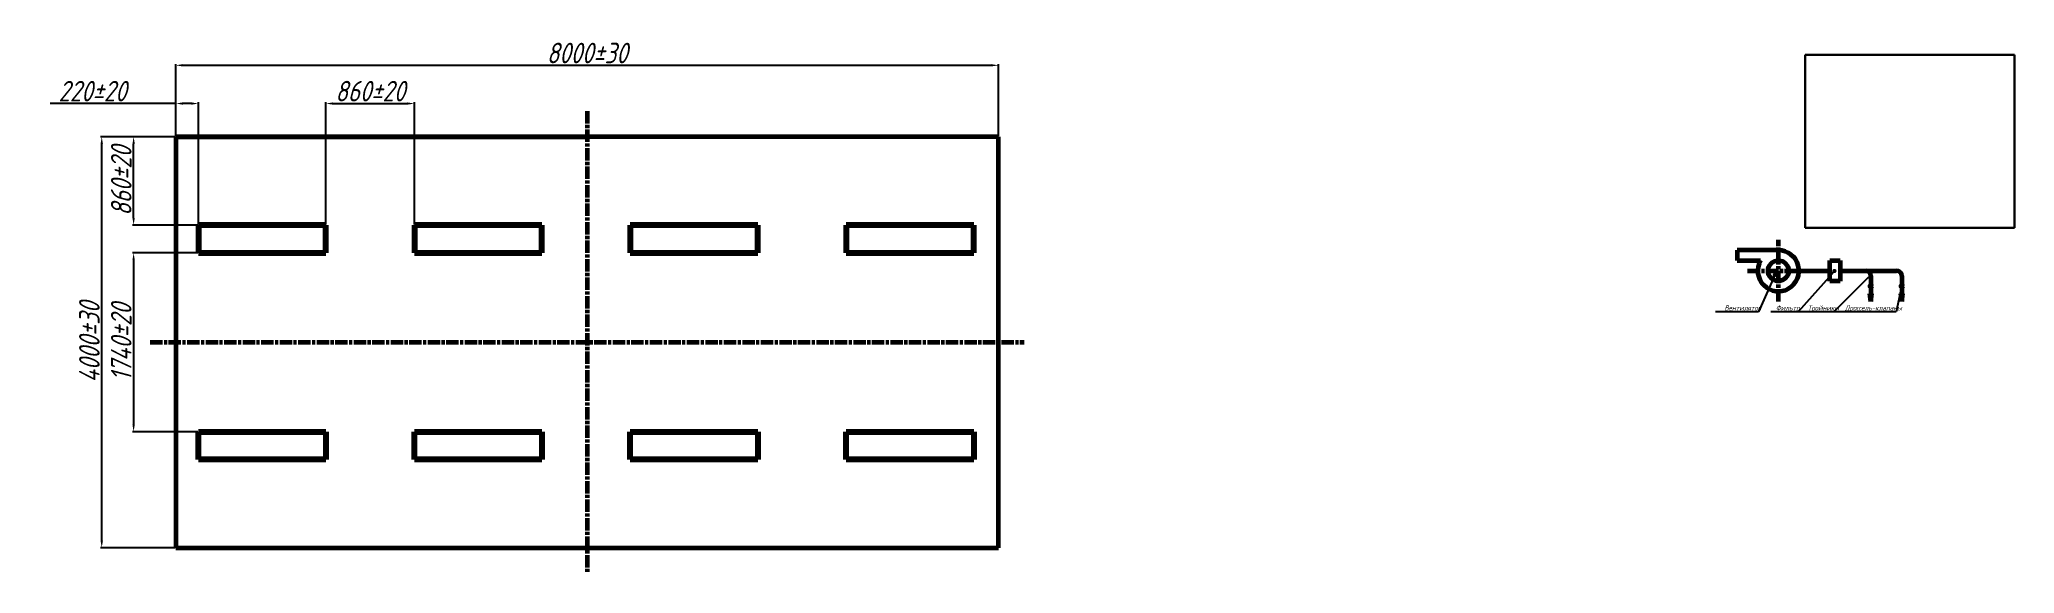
# Model space of a CAD drawing. Header units: millimetres. Extents: x 0 to 5528, y 0 to 1574.
# Drawn here: x 199 to 2120, y 1054 to 1574 of the extents above; entities that cross this region are included whole.
import ezdxf
from ezdxf import colors
from ezdxf.entities.mleader import LeaderData, LeaderLine
from ezdxf.math import Vec2, Vec3

# ---------------------------------------------------------------- set-up
doc = ezdxf.new("R2010")
doc.units = ezdxf.units.MM
doc.linetypes.add('AM_ISO08W050', pattern=[18, 12, -1.5, 3, -1.5])
doc.layers.get('0').update_dxf_attribs({"lineweight": 60})
for name, color, linetype, lineweight in [('0.3', 130, 'Continuous', 30), ('0.6', 255, 'Continuous', 60), ('Осевые', 10, 'AM_ISO08W050', 60)]:
    doc.layers.add(name, color=color, linetype=linetype, lineweight=lineweight)
doc.styles.get("Standard").update_dxf_attribs({"font": 'GOST_A.TTF', "oblique": 15, "height": 10})
doc.styles.add('ГОСТ', font='GOST_A.TTF', dxfattribs={"oblique": 15, "height": 5})
doc.dimstyles.new('ISO-25', dxfattribs={"dimtxt": 20, "dimasz": 7, "dimexe": 1.25, "dimexo": 0.625, "dimgap": 2, "dimtad": 1, "dimtxsty": 'ГОСТ', "dimcen": 2.5, "dimadec": 0, "dimazin": 0, "dimtfac": 1, "dimtmove": 0, "dimatfit": 3, "dimfxl": 1, "dimarcsym": 0})
picture_1 = doc.add_image_def('image10.jpg', size_in_pixel=(426, 352))

msp = doc.modelspace()

# ---------------------------------------------------------------- blocks, each defined once
blk = doc.blocks.new('*D64')
at = {"layer": '0.3', "color": 0, "lineweight": -2, "transparency": 16777216}
for p, q in [((331.3, 1511.4), (209.1, 1511.4)), ((331.3, 1479.7), (331.3, 1512.7)), ((346.3, 1511.4), (338.3, 1511.4)), ((353.3, 1393.7), (353.3, 1512.7))]:
    blk.add_line(p, q, dxfattribs=at)
at = {"layer": '0.3', "color": 0, "transparency": 16777216}
for points in [[(338.3, 1512.6), (338.3, 1510.3), (331.3, 1511.4)], [(346.3, 1512.6), (346.3, 1510.3), (353.3, 1511.4)]]:
    blk.add_solid(points, dxfattribs=at)
at = {"layer": 'Defpoints', "color": 0, "transparency": 16777216}
for p in [(353.3, 1511.4), (331.3, 1479.1), (353.3, 1393.1)]:
    blk.add_point(p, dxfattribs=at)
at = {"layer": '0.3', "color": 0, "transparency": 16777216, "insert": (250.2, 1523.5), "char_height": 20, "attachment_point": 5, "style": 'ГОСТ'}
blk.add_mtext('220%%P20', dxfattribs=at)
blk = doc.blocks.new('*D65')
at = {"layer": '0.3', "color": 0, "lineweight": -2, "transparency": 16777216}
for p, q in [((477.3, 1393.7), (477.3, 1512.7)), ((484.3, 1511.4), (556.3, 1511.4)), ((563.3, 1393.7), (563.3, 1512.7))]:
    blk.add_line(p, q, dxfattribs=at)
at = {"layer": '0.3', "color": 0, "transparency": 16777216}
for points in [[(484.3, 1512.6), (484.3, 1510.3), (477.3, 1511.4)], [(556.3, 1512.6), (556.3, 1510.3), (563.3, 1511.4)]]:
    blk.add_solid(points, dxfattribs=at)
at = {"layer": 'Defpoints', "color": 0, "transparency": 16777216}
for p in [(563.3, 1511.4), (477.3, 1393.1), (563.3, 1393.1)]:
    blk.add_point(p, dxfattribs=at)
at = {"layer": '0.3', "color": 0, "transparency": 16777216, "insert": (520.3, 1523.5), "char_height": 20, "attachment_point": 5, "style": 'ГОСТ'}
blk.add_mtext('860%%P20', dxfattribs=at)
blk = doc.blocks.new('*D66')
at = {"layer": '0.3', "color": 0, "lineweight": -2, "transparency": 16777216}
for p, q in [((330.7, 1479.1), (289, 1479.1)), ((290.2, 1400.1), (290.2, 1472.1)), ((352.7, 1393.1), (289, 1393.1))]:
    blk.add_line(p, q, dxfattribs=at)
at = {"layer": '0.3', "color": 0, "transparency": 16777216}
for points in [[(289.1, 1472.1), (291.4, 1472.1), (290.2, 1479.1)], [(289.1, 1400.1), (291.4, 1400.1), (290.2, 1393.1)]]:
    blk.add_solid(points, dxfattribs=at)
at = {"layer": 'Defpoints', "color": 0, "transparency": 16777216}
for p in [(290.2, 1479.1), (331.3, 1479.1), (353.3, 1393.1)]:
    blk.add_point(p, dxfattribs=at)
at = {"layer": '0.3', "color": 0, "transparency": 16777216, "insert": (278.2, 1436.1), "char_height": 20, "attachment_point": 5, "rotation": 90, "style": 'ГОСТ'}
blk.add_mtext('860%%P20', dxfattribs=at)
blk = doc.blocks.new('*D67')
at = {"layer": '0.3', "color": 0, "lineweight": -2, "transparency": 16777216}
for p, q in [((352.7, 1366.1), (289, 1366.1)), ((290.2, 1359.1), (290.2, 1199.1)), ((352.7, 1192.1), (289, 1192.1))]:
    blk.add_line(p, q, dxfattribs=at)
at = {"layer": '0.3', "color": 0, "transparency": 16777216}
for points in [[(289.1, 1359.1), (291.4, 1359.1), (290.2, 1366.1)], [(289.1, 1199.1), (291.4, 1199.1), (290.2, 1192.1)]]:
    blk.add_solid(points, dxfattribs=at)
at = {"layer": 'Defpoints', "color": 0, "transparency": 16777216}
for p in [(353.3, 1366.1), (290.2, 1192.1), (353.3, 1192.1)]:
    blk.add_point(p, dxfattribs=at)
at = {"layer": '0.3', "color": 0, "transparency": 16777216, "insert": (278.2, 1279.1), "char_height": 20, "attachment_point": 5, "rotation": 90, "style": 'ГОСТ'}
blk.add_mtext('1740%%P20', dxfattribs=at)
blk = doc.blocks.new('*D68')
at = {"layer": '0.3', "color": 0, "lineweight": -2, "transparency": 16777216}
for p, q in [((331.3, 1479.7), (331.3, 1549.9)), ((1124.3, 1548.6), (338.3, 1548.6)), ((1131.3, 1479.7), (1131.3, 1549.9))]:
    blk.add_line(p, q, dxfattribs=at)
at = {"layer": '0.3', "color": 0, "transparency": 16777216}
for points in [[(338.3, 1549.8), (338.3, 1547.5), (331.3, 1548.6)], [(1124.3, 1549.8), (1124.3, 1547.5), (1131.3, 1548.6)]]:
    blk.add_solid(points, dxfattribs=at)
at = {"layer": 'Defpoints', "color": 0, "transparency": 16777216}
for p in [(331.3, 1548.6), (331.3, 1479.1), (1131.3, 1479.1)]:
    blk.add_point(p, dxfattribs=at)
at = {"layer": '0.3', "color": 0, "transparency": 16777216, "insert": (731.3, 1560.6), "char_height": 20, "attachment_point": 5, "style": 'ГОСТ'}
blk.add_mtext('8000%%P30', dxfattribs=at)
blk = doc.blocks.new('*D69')
at = {"layer": '0.3', "color": 0, "lineweight": -2, "transparency": 16777216}
for p, q in [((330.7, 1479.1), (258, 1479.1)), ((259.2, 1086.1), (259.2, 1472.1)), ((330.7, 1079.1), (258, 1079.1))]:
    blk.add_line(p, q, dxfattribs=at)
at = {"layer": '0.3', "color": 0, "transparency": 16777216}
for points in [[(258.1, 1472.1), (260.4, 1472.1), (259.2, 1479.1)], [(258.1, 1086.1), (260.4, 1086.1), (259.2, 1079.1)]]:
    blk.add_solid(points, dxfattribs=at)
at = {"layer": 'Defpoints', "color": 0, "transparency": 16777216}
for p in [(259.2, 1479.1), (331.3, 1479.1), (331.3, 1079.1)]:
    blk.add_point(p, dxfattribs=at)
at = {"layer": '0.3', "color": 0, "transparency": 16777216, "insert": (247.2, 1279.1), "char_height": 20, "attachment_point": 5, "rotation": 90, "style": 'ГОСТ'}
blk.add_mtext('4000%%P30', dxfattribs=at)
blk = doc.blocks.new('_Dot')
at = {"color": 0, "linetype": 'ByBlock', "lineweight": -2}
blk.add_line((-0.5, 0), (-1, 0), dxfattribs=at)
at = {"color": 0, "linetype": 'ByBlock', "const_width": 0.5}
blk.add_lwpolyline([(-0.25, 0, 1), (0.25, 0, 1)], format="xyb", close=True, dxfattribs=at)

# ---------------------------------------------------------------- dimensions: what is measured, and where the dimension line sits
at = {"layer": '0.3'}
for base, p1, p2, text, picture, middle in [((331.317, 1548.633), (1131.317, 1479.057), (331.317, 1479.057), '8000%%P30', '*D68', (731.317, 1560.647)), ((563.317, 1511.449), (477.317, 1393.057), (563.317, 1393.057), '860%%P20', '*D65', (520.317, 1523.464))]:
    dim = msp.add_linear_dim(base=base, p1=p1, p2=p2, text=text, dimstyle='ISO-25', dxfattribs=at)
    dim.commit()
    dim.dimension.update_dxf_attribs({"geometry": picture, "text_midpoint": middle})
dim = msp.add_linear_dim(base=(353.317, 1511.449), p1=(331.317, 1479.057), p2=(353.317, 1393.057), text='220%%P20', dimstyle='ISO-25', dxfattribs=at)
dim.commit()
dim.dimension.update_dxf_attribs({"geometry": '*D64', "text_midpoint": (250.192, 1511.449), "dimtype": 160})
for base, p1, p2, text, picture, middle in [((290.238, 1479.057), (353.317, 1393.057), (331.317, 1479.057), '860%%P20', '*D66', (278.224, 1436.057)), ((259.231, 1479.057), (331.317, 1079.057), (331.317, 1479.057), '4000%%P30', '*D69', (247.216, 1279.057)), ((290.238, 1192.057), (353.317, 1366.057), (353.317, 1192.057), '1740%%P20', '*D67', (278.224, 1279.057))]:
    dim = msp.add_linear_dim(base=base, p1=p1, p2=p2, angle=90, text=text, dimstyle='ISO-25', dxfattribs=at)
    dim.commit()
    dim.dimension.update_dxf_attribs({"geometry": picture, "text_midpoint": middle})

# ---------------------------------------------------------------- hatches: boundary and pattern name
at = {"layer": '0.6'}
h = msp.add_hatch(color=256, dxfattribs=at)
h.dxf.hatch_style = 1
h.paths.add_polyline_path([(1979.975, 1334.681, 0.41421356), (1978.975, 1333.681, 0.41421356), (1979.975, 1332.681)])
h.paths.add_polyline_path([(1980.975, 1333.681, 0.41421356), (1979.975, 1334.681), (1979.975, 1332.681, 0.41421356)])
h = msp.add_hatch(color=256, dxfattribs=at)
h.dxf.hatch_style = 1
h.paths.add_polyline_path([(1980.975, 1326.681), (1979.975, 1325.681), (1979.975, 1318.681)])
h.paths.add_polyline_path([(1979.975, 1318.681), (1979.975, 1325.681), (1978.975, 1326.681)])
h = msp.add_hatch(color=256, dxfattribs=at)
h.dxf.hatch_style = 1
h.paths.add_polyline_path([(2009.975, 1334.681, 0.41421356), (2008.975, 1333.681, 0.41421356), (2009.975, 1332.681)])
h.paths.add_polyline_path([(2010.975, 1333.681, 0.41421356), (2009.975, 1334.681), (2009.975, 1332.681, 0.41421356)])
h = msp.add_hatch(color=256, dxfattribs=at)
h.dxf.hatch_style = 1
h.paths.add_polyline_path([(2010.975, 1326.681), (2009.975, 1325.681), (2009.975, 1318.681)])
h.paths.add_polyline_path([(2009.975, 1318.681), (2009.975, 1325.681), (2008.975, 1326.681)])

# ---------------------------------------------------------------- linework, layer by layer
for p, q in [((1131.317, 1479.057), (331.317, 1479.057)), ((331.317, 1479.057), (331.317, 1079.057)), ((331.317, 1479.057), (331.317, 1279.057)), ((331.317, 1479.057), (731.317, 1479.057)), ((1131.317, 1079.057), (1131.317, 1479.057)), ((1889.975, 1368.681), (1849.975, 1368.681)), ((1849.975, 1368.681), (1849.975, 1358.681)), ((1849.975, 1358.681), (1872.654, 1358.681)), ((1909.975, 1348.681), (1939.975, 1348.681)), ((1939.975, 1348.681), (1939.975, 1358.681)), ((1939.975, 1358.681), (1949.975, 1358.681)), ((1939.975, 1338.681), (1939.975, 1348.681)), ((1949.975, 1358.681), (1949.975, 1338.681)), ((1949.975, 1348.681), (1974.975, 1348.681)), ((1974.975, 1348.681), (2004.975, 1348.681)), ((1949.975, 1338.681), (1939.975, 1338.681)), ((1979.975, 1318.681), (1978.975, 1326.681)), ((1978.975, 1326.681), (1979.975, 1325.681)), ((1979.975, 1343.681), (1979.975, 1318.681)), ((1979.975, 1318.681), (1980.975, 1326.681)), ((1980.975, 1326.681), (1979.975, 1325.681)), ((2009.975, 1318.681), (2008.975, 1326.681)), ((2008.975, 1326.681), (2009.975, 1325.681)), ((2009.975, 1343.681), (2009.975, 1318.681)), ((2009.975, 1318.681), (2010.975, 1326.681)), ((2010.975, 1326.681), (2009.975, 1325.681)), ((331.317, 1079.057), (1131.317, 1079.057))]:
    msp.add_line(p, q, dxfattribs=at)
at = {"layer": '0.6', "lineweight": 120}
for p, q in [((477.317, 1393.057), (353.317, 1393.057)), ((353.317, 1393.057), (353.317, 1366.057)), ((477.317, 1366.057), (477.317, 1393.057)), ((687.317, 1393.057), (563.317, 1393.057)), ((563.317, 1393.057), (563.317, 1366.057)), ((687.317, 1366.057), (687.317, 1393.057)), ((897.317, 1393.057), (773.317, 1393.057)), ((773.317, 1393.057), (773.317, 1366.057)), ((897.317, 1366.057), (897.317, 1393.057)), ((1107.317, 1393.057), (983.317, 1393.057)), ((983.317, 1393.057), (983.317, 1366.057)), ((1107.317, 1366.057), (1107.317, 1393.057)), ((353.317, 1366.057), (477.317, 1366.057)), ((563.317, 1366.057), (687.317, 1366.057)), ((773.317, 1366.057), (897.317, 1366.057)), ((983.317, 1366.057), (1107.317, 1366.057)), ((353.317, 1192.057), (477.317, 1192.057)), ((353.317, 1165.057), (353.317, 1192.057)), ((477.317, 1192.057), (477.317, 1165.057)), ((563.317, 1192.057), (687.317, 1192.057)), ((563.317, 1165.057), (563.317, 1192.057)), ((687.317, 1192.057), (687.317, 1165.057)), ((773.317, 1192.057), (897.317, 1192.057)), ((773.317, 1165.057), (773.317, 1192.057)), ((897.317, 1192.057), (897.317, 1165.057)), ((983.317, 1192.057), (1107.317, 1192.057)), ((983.317, 1165.057), (983.317, 1192.057)), ((1107.317, 1192.057), (1107.317, 1165.057)), ((477.317, 1165.057), (353.317, 1165.057)), ((687.317, 1165.057), (563.317, 1165.057)), ((897.317, 1165.057), (773.317, 1165.057)), ((1107.317, 1165.057), (983.317, 1165.057))]:
    msp.add_line(p, q, dxfattribs=at)
at = {"layer": '0.6'}
for centre, radius in [((1889.975, 1348.681), 10), ((1979.975, 1333.681), 1), ((2009.975, 1333.681), 1)]:
    msp.add_circle(centre, radius, dxfattribs=at)
for centre, radius, start in [((1889.975, 1348.681), 20, 150), ((1974.975, 1343.681), 5, 0), ((2004.975, 1343.681), 5, 0)]:
    msp.add_arc(centre, radius, start, 90, dxfattribs=at)
at = {"layer": 'Осевые'}
for p, q in [((731.317, 1504.057), (731.317, 1054.057)), ((1889.975, 1318.681), (1889.975, 1378.681)), ((1859.975, 1348.681), (1919.975, 1348.681)), ((306.317, 1279.057), (1156.317, 1279.057))]:
    msp.add_line(p, q, dxfattribs=at)

msp.set_redraw_order([(e.dxf.handle, doc.entitydb.next_handle()) for e in msp.query("TEXT MTEXT ATTDEF DIMENSION ARC_DIMENSION")])  # texts and dimensions are drawn at this point

# ---------------------------------------------------------------- pictures from other files: only their frames are drawn
at = {"layer": '0.3'}
image = msp.add_image(picture_1, insert=(1915.902, 1390.34), size_in_units=(203.731, 168.341), dxfattribs=at)
image.dxf.flags = 7

# ---------------------------------------------------------------- leaders
ml = msp.add_multileader_mtext('Standard', dxfattribs=at)
ml.set_content('Вентилятор', color=256)
ml.set_leader_properties()
ml.set_arrow_properties(name='DOT')
ml.build(insert=Vec2(0, 0))
ml.multileader.update_dxf_attribs({"text_left_attachment_type": 5, "text_right_attachment_type": 5})
ctx = ml.context
ctx.base_point, ctx.char_height, ctx.landing_gap_size, ctx.plane_origin = Vec3(1836.538, 1308.609), 5, 1.001, Vec3(1886.451, 1344.522)
ctx.left_attachment, ctx.right_attachment = 5, 5
notes = []
notes.append((ctx, [(0, (1, 1, 0), (1870.493, 1308.609), (-1, 0), 0.216, [(0, [(1886.451, 1344.522)], 0, [])])]))
ctx.mtext.insert, ctx.mtext.flow_direction = Vec3(1837.539, 1315.043), 5
ml = msp.add_multileader_mtext('Standard', dxfattribs=at)
ml.set_content('Фильтр', color=256)
ml.set_leader_properties()
ml.set_arrow_properties(name='DOT')
ml.build(insert=Vec2(0, 0))
ml.multileader.update_dxf_attribs({"text_left_attachment_type": 5, "text_right_attachment_type": 5})
ctx = ml.context
ctx.base_point, ctx.char_height, ctx.landing_gap_size, ctx.plane_origin = Vec3(1886.497, 1308.609), 5, 1.001, Vec3(1944.532, 1348.498)
ctx.left_attachment, ctx.right_attachment = 5, 5
notes.append((ctx, [(0, (1, 1, 0), (1909.202, 1308.609), (-1, 0), 0.0414, [(0, [(1944.532, 1348.498)], 0, [])])]))
ctx.mtext.insert, ctx.mtext.flow_direction = Vec3(1887.498, 1315.043), 5
ml = msp.add_multileader_mtext('Standard', dxfattribs=at)
ml.set_content('Тройники', color=256)
ml.set_leader_properties()
ml.set_arrow_properties(name='DOT')
ml.build(insert=Vec2(0, 0))
ml.multileader.update_dxf_attribs({"text_left_attachment_type": 5, "text_right_attachment_type": 5})
ctx = ml.context
ctx.base_point, ctx.char_height, ctx.landing_gap_size, ctx.plane_origin = Vec3(1917.619, 1308.609), 5, 1.001, Vec3(1979.882, 1344.641)
ctx.left_attachment, ctx.right_attachment = 5, 5
notes.append((ctx, [(0, (1, 1, 0), (1944.019, 1308.609), (-1, 0), 0.523, [(0, [(1979.882, 1344.641)], 0, [])])]))
ctx.mtext.insert, ctx.mtext.flow_direction = Vec3(1918.62, 1315.043), 5
ml = msp.add_multileader_mtext('Standard', dxfattribs=at)
ml.set_content('Дроссель-клапаны', color=256)
ml.set_leader_properties()
ml.set_arrow_properties(name='DOT')
ml.build(insert=Vec2(0, 0))
ml.multileader.update_dxf_attribs({"text_left_attachment_type": 5, "text_right_attachment_type": 5})
ctx = ml.context
ctx.base_point, ctx.char_height, ctx.landing_gap_size, ctx.plane_origin = Vec3(1953.761, 1308.609), 5, 1.001, Vec3(2009.975, 1333.681)
ctx.left_attachment, ctx.right_attachment = 5, 5
notes.append((ctx, [(0, (1, 1, 0), (2004.459, 1308.609), (-1, 0), 0.0581, [(0, [(2009.975, 1333.681)], 0, [])])]))
ctx.mtext.insert, ctx.mtext.flow_direction = Vec3(1954.762, 1315.043), 5
for ctx, leaders in notes:
    for number, flags, end, landing, length, lines in leaders:
        leader = LeaderData()
        leader.index, (leader.has_last_leader_line, leader.has_dogleg_vector, leader.attachment_direction) = number, flags
        leader.last_leader_point, leader.dogleg_vector, leader.dogleg_length = Vec3(end), Vec3(landing), length
        for number, points, colour, breaks in lines:
            line = LeaderLine()
            line.index, line.vertices, line.color, line.breaks = number, Vec3.list(points), colors.encode_raw_color(colour), breaks
            leader.lines.append(line)
        ctx.leaders.append(leader)

doc.saveas('drawing.dxf')
